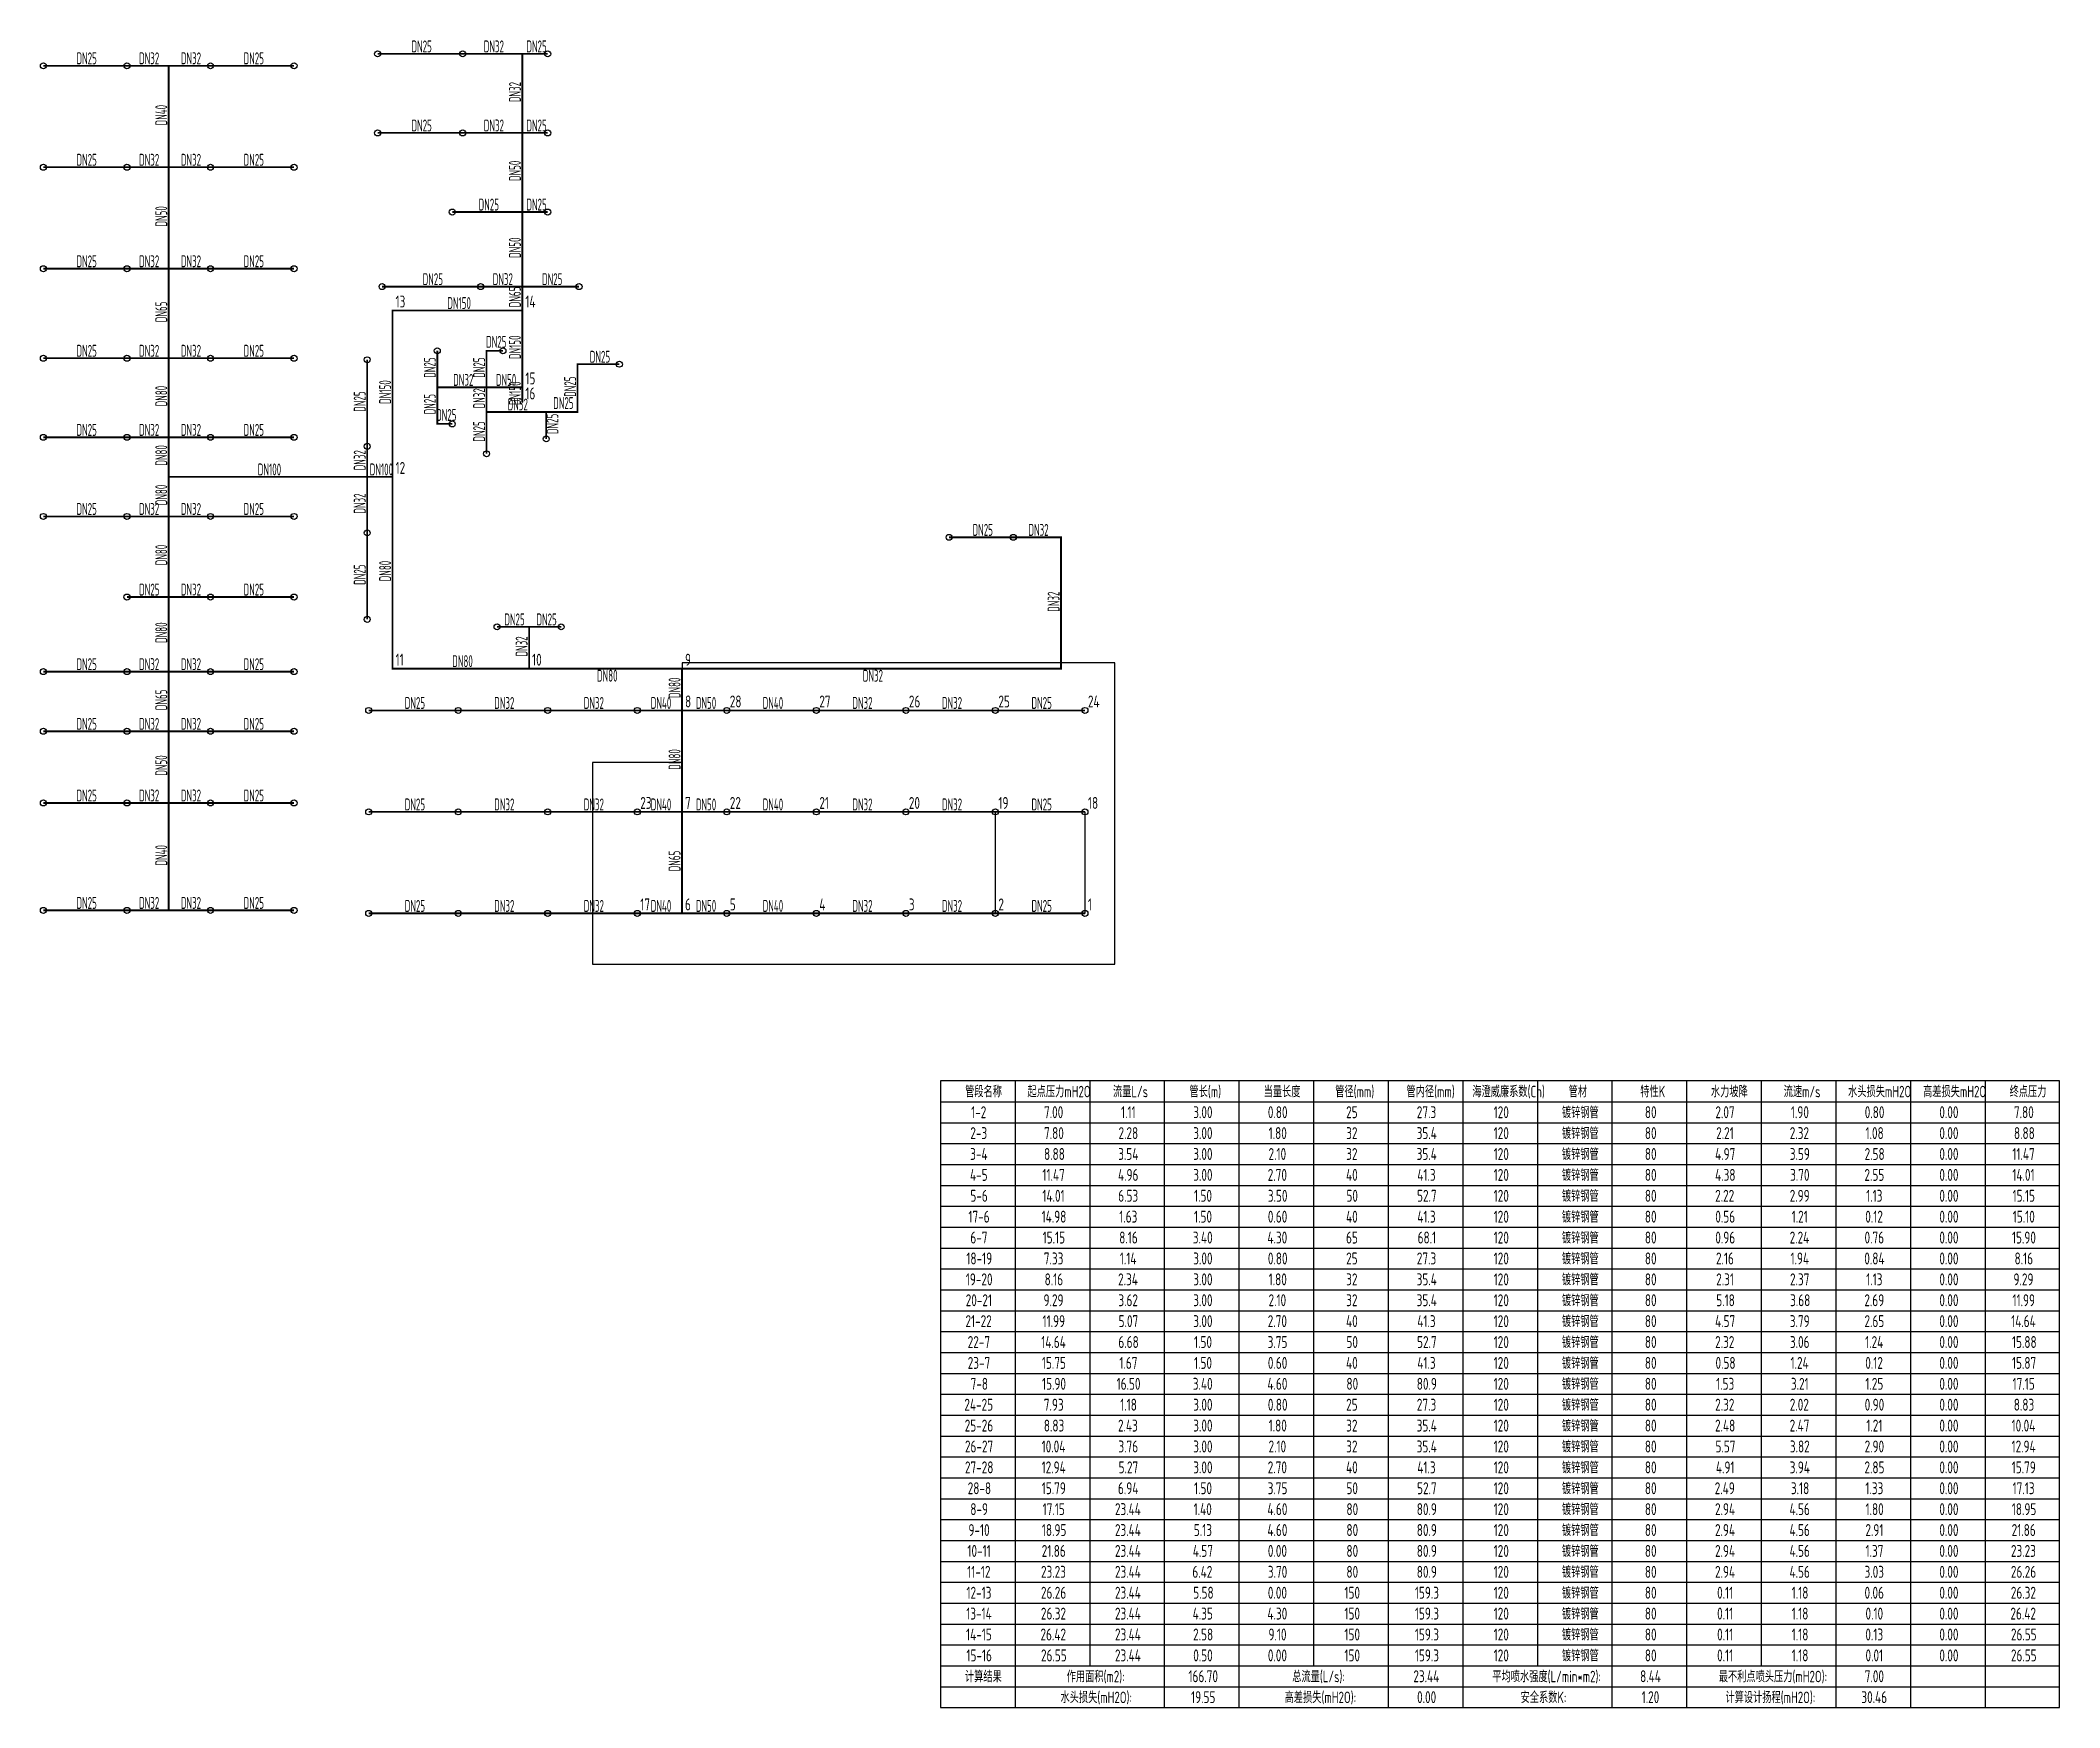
# Model space of a CAD drawing. Header units: millimetres. Extents: x 1622973 to 1895519, y 1781123 to 1975454.
# Drawn here: x 1680150 to 1747809, y 1781123 to 1836987 of the extents above; entities that cross this region are included whole.
import ezdxf

# ---------------------------------------------------------------- set-up
doc = ezdxf.new("R2010")
doc.units = ezdxf.units.MM
doc.header["$LTSCALE"] = 1000
doc.layers.get('0').update_dxf_attribs({"linetype": 'CONTINUOUS'})
for name, color, linetype in [('CALC_TEXT', 7, 'CONTINUOUS'), ('EQUIP_喷头', 7, 'CONTINUOUS'), ('PIPE-喷淋', 6, 'CONTINUOUS'), ('S-J_配件', 31, 'CONTINUOUS'), ('TEXT_喷淋', 7, 'CONTINUOUS'), ('TWT_TAB', 7, 'CONTINUOUS')]:
    doc.layers.add(name, color=color, linetype=linetype)
doc.layers.add('DIM_MODI', color=6, linetype='CONTINUOUS', plot=False)
doc.styles.add('_TWT_DIM', font='GBENOR', dxfattribs={"width": 0.8, "height": 4, "bigfont": 'GBCBIG'})
doc.styles.add('_TWT_PIPEDN', font='GBENOR', dxfattribs={"width": 0.8, "height": 4, "bigfont": 'GBCBIG'})
doc.styles.add('_TWT_SHEET', font='GBENOR', dxfattribs={"width": 0.8, "height": 4, "bigfont": 'GBCBIG'})

msp = doc.modelspace()

# ---------------------------------------------------------------- texts
at = {"layer": 'CALC_TEXT', "style": '_TWT_DIM', "width": 0.8}
for s, p in [('13', (1692050, 1828036, 3200)), ('13', (1692050, 1828036, 3200)), ('14', (1696400, 1828036, 3200)), ('14', (1696400, 1828036, 3200)), ('15', (1696400, 1825461, 3200)), ('15', (1696400, 1825461, 3200)), ('16', (1696400, 1824957, 3200)), ('16', (1696400, 1824957, 3200)), ('12', (1692050, 1822461, 3200)), ('12', (1692050, 1822461, 3200)), ('11', (1692050, 1816036, 3200)), ('11', (1692050, 1816036, 3200)), ('10', (1696625, 1816036, 3200)), ('10', (1696625, 1816036, 3200)), ('9', (1701750, 1816036, 3200)), ('9', (1701750, 1816036, 3200)), ('8', (1701750, 1814636, 3200)), ('8', (1701750, 1814636, 3200)), ('28', (1703250, 1814636, 3200)), ('28', (1703250, 1814636, 3200)), ('27', (1706250, 1814636, 3200)), ('27', (1706250, 1814636, 3200)), ('26', (1709250, 1814636, 3200)), ('26', (1709250, 1814636, 3200)), ('25', (1712250, 1814636, 3200)), ('25', (1712250, 1814636, 3200)), ('24', (1715250, 1814636, 3200)), ('24', (1715250, 1814636, 3200)), ('23', (1700250, 1811236, 3200)), ('23', (1700250, 1811236, 3200)), ('7', (1701750, 1811236, 3200)), ('7', (1701750, 1811236, 3200)), ('22', (1703250, 1811236, 3200)), ('22', (1703250, 1811236, 3200)), ('21', (1706250, 1811236, 3200)), ('21', (1706250, 1811236, 3200)), ('20', (1709250, 1811236, 3200)), ('20', (1709250, 1811236, 3200)), ('19', (1712250, 1811236, 3200)), ('19', (1712250, 1811236, 3200)), ('18', (1715250, 1811236, 3200)), ('18', (1715250, 1811236, 3200)), ('17', (1700250, 1807836, 3200)), ('17', (1700250, 1807836, 3200)), ('6', (1701750, 1807836, 3200)), ('6', (1701750, 1807836, 3200)), ('5', (1703250, 1807836, 3200)), ('5', (1703250, 1807836, 3200)), ('4', (1706250, 1807836, 3200)), ('4', (1706250, 1807836, 3200)), ('3', (1709250, 1807836, 3200)), ('3', (1709250, 1807836, 3200)), ('2', (1712250, 1807836, 3200)), ('2', (1712250, 1807836, 3200)), ('1', (1715250, 1807836, 3200)), ('1', (1715250, 1807836, 3200))]:
    msp.add_text(s, height=400, dxfattribs=at).set_placement(p)
at = {"layer": 'TEXT_喷淋', "style": '_TWT_PIPEDN', "width": 0.64}
for s, p in [('DN25', (1692583, 1836586)), ('DN32', (1695006, 1836586)), ('DN25', (1696433, 1836586)), ('DN25', (1681358, 1836186)), ('DN32', (1683456, 1836186)), ('DN32', (1684856, 1836186)), ('DN25', (1686958, 1836186)), ('DN25', (1692583, 1833936)), ('DN32', (1695006, 1833936)), ('DN25', (1696433, 1833936)), ('DN25', (1681358, 1832786)), ('DN32', (1683456, 1832786)), ('DN32', (1684856, 1832786)), ('DN25', (1686958, 1832786)), ('DN25', (1694833, 1831286)), ('DN25', (1696433, 1831286)), ('DN25', (1681358, 1829386)), ('DN32', (1683456, 1829386)), ('DN32', (1684856, 1829386)), ('DN25', (1686958, 1829386)), ('DN150', (1693784, 1827986)), ('DN25', (1695083, 1826686)), ('DN25', (1681358, 1826386)), ('DN32', (1683456, 1826386)), ('DN32', (1684856, 1826386)), ('DN25', (1686958, 1826386)), ('DN25', (1698558, 1826186)), ('DN32', (1693981, 1825411)), ('DN50', (1695412, 1825411)), ('DN32', (1695806, 1824586)), ('DN25', (1697333, 1824636)), ('DN25', (1681358, 1823736)), ('DN32', (1683456, 1823736)), ('DN32', (1684856, 1823736)), ('DN25', (1686958, 1823736)), ('DN25', (1693408, 1824236)), ('DN100', (1687434, 1822411)), ('DN100', (1691184, 1822411)), ('DN25', (1681358, 1821086)), ('DN32', (1683456, 1821086)), ('DN32', (1684856, 1821086)), ('DN25', (1686958, 1821086)), ('DN25', (1711383, 1820386)), ('DN32', (1713256, 1820386)), ('DN25', (1683458, 1818386)), ('DN32', (1684856, 1818386)), ('DN25', (1686958, 1818386)), ('DN25', (1695695, 1817386)), ('DN25', (1696770, 1817386)), ('DN25', (1681358, 1815886)), ('DN32', (1683456, 1815886)), ('DN32', (1684856, 1815886)), ('DN25', (1686958, 1815886)), ('DN80', (1693949, 1815986)), ('DN80', (1698799, 1815500)), ('DN32', (1707706, 1815500)), ('DN25', (1692358, 1814586)), ('DN32', (1695356, 1814586)), ('DN32', (1698356, 1814586)), ('DN40', (1700601, 1814586)), ('DN50', (1702112, 1814586)), ('DN40', (1704351, 1814586)), ('DN32', (1707356, 1814586)), ('DN32', (1710356, 1814586)), ('DN25', (1713358, 1814586)), ('DN25', (1681358, 1813886)), ('DN32', (1683456, 1813886)), ('DN32', (1684856, 1813886)), ('DN25', (1686958, 1813886)), ('DN25', (1681358, 1811486)), ('DN32', (1683456, 1811486)), ('DN32', (1684856, 1811486)), ('DN25', (1686958, 1811486)), ('DN25', (1692358, 1811186)), ('DN32', (1695356, 1811186)), ('DN32', (1698356, 1811186)), ('DN40', (1700601, 1811186)), ('DN50', (1702112, 1811186)), ('DN40', (1704351, 1811186)), ('DN32', (1707356, 1811186)), ('DN32', (1710356, 1811186)), ('DN25', (1713358, 1811186)), ('DN25', (1681358, 1807886)), ('DN32', (1683456, 1807886)), ('DN32', (1684856, 1807886)), ('DN25', (1686958, 1807886)), ('DN25', (1692358, 1807786)), ('DN32', (1695356, 1807786)), ('DN32', (1698356, 1807786)), ('DN40', (1700601, 1807786)), ('DN50', (1702112, 1807786)), ('DN40', (1704351, 1807786)), ('DN32', (1707356, 1807786)), ('DN32', (1710356, 1807786)), ('DN25', (1713358, 1807786))]:
    msp.add_text(s, height=400, dxfattribs=at).set_placement(p)
for s, rotation, p in [('DN32', 90, (1696250, 1834916)), ('DN40', 90, (1684400, 1834137)), ('DN50', 90, (1696250, 1832273)), ('DN50', 90, (1684400, 1830748)), ('DN50', 90, (1696250, 1829698)), ('DN25', 0.00001, (1692958, 1828786)), ('DN32', 0.00001, (1695306, 1828786)), ('DN25', 0.00001, (1696958, 1828786)), ('DN65', 90, (1684400, 1827543)), ('DN65', 90, (1696250, 1828043)), ('DN150', 90, (1696250, 1826307)), ('DN25', 90, (1693400, 1825681)), ('DN25', 90, (1695050, 1825681)), ('DN150', 90, (1691900, 1824807)), ('DN150', 90, (1696250, 1824768)), ('DN25', 90, (1698100, 1825043)), ('DN80', 90, (1684400, 1824723)), ('DN25', 90, (1691050, 1824543)), ('DN25', 90, (1693400, 1824456)), ('DN32', 90, (1695050, 1824654)), ('DN25', 90, (1695050, 1823543)), ('DN25', 90, (1697507, 1823793)), ('DN80', 90, (1684400, 1822735)), ('DN32', 90, (1691050, 1822579)), ('DN80', 90, (1684400, 1821410)), ('DN32', 90, (1691050, 1821129)), ('DN80', 90, (1684400, 1819398)), ('DN25', 90, (1691050, 1818743)), ('DN80', 90, (1691900, 1818860)), ('DN32', 90, (1714300, 1817841)), ('DN80', 90, (1684400, 1816798)), ('DN32', 90, (1696475, 1816341)), ('DN80', 90, (1701600, 1814948)), ('DN65', 90, (1684400, 1814543)), ('DN50', 90, (1684400, 1812348)), ('DN80', 90, (1701600, 1812548)), ('DN40', 90, (1684400, 1809337)), ('DN65', 90, (1701600, 1809143))]:
    msp.add_text(s, height=400, rotation=rotation, dxfattribs=at).set_placement(p)
at = {"layer": 'TWT_TAB', "style": '_TWT_SHEET', "width": 0.8}
for s, height, p in [('管段名称', 385.8, (1711137, 1801573)), ('起点压力mH2O', 385.8, (1713224, 1801573)), ('流量L/s', 385.8, (1716089, 1801573)), ('管长(m)', 385.8, (1718652, 1801573)), ('当量长度', 385.8, (1721137, 1801573)), ('管径(mm)', 385.8, (1723536, 1801573)), ('管内径(mm)', 385.8, (1725924, 1801573)), ('海澄威廉系数(Ch)', 385.8, (1728130, 1801573)), ('管材', 385.8, (1731360, 1801573)), ('特性K', 385.8, (1733758, 1801573)), ('水力坡降', 385.8, (1736125, 1801573)), ('流速m/s', 385.8, (1738563, 1801573)), ('水头损失mH2O', 385.8, (1740722, 1801573)), ('高差损失mH2O', 385.8, (1743233, 1801573)), ('终点压力', 385.8, (1746132, 1801573)), ('1-2', 400, (1711337, 1800873)), ('7.00', 400, (1713779, 1800873)), ('1.11', 400, (1716359, 1800873)), ('3.00', 400, (1718779, 1800873)), ('0.80', 400, (1721279, 1800873)), ('25', 400, (1723903, 1800873)), ('27.3', 400, (1726270, 1800873)), ('120', 400, (1728845, 1800873)), ('镀锌钢管', 385.8, (1731132, 1800873)), ('80', 400, (1733912, 1800873)), ('2.07', 400, (1736275, 1800873)), ('1.90', 400, (1738805, 1800873)), ('0.80', 400, (1741279, 1800873)), ('0.00', 400, (1743779, 1800873)), ('7.80', 400, (1746279, 1800873)), ('2-3', 400, (1711310, 1800173)), ('7.80', 400, (1713779, 1800173)), ('2.28', 400, (1716275, 1800173)), ('3.00', 400, (1718779, 1800173)), ('1.80', 400, (1721305, 1800173)), ('32', 400, (1723904, 1800173)), ('35.4', 400, (1726265, 1800173)), ('120', 400, (1728845, 1800173)), ('镀锌钢管', 385.8, (1731132, 1800173)), ('80', 400, (1733912, 1800173)), ('2.21', 400, (1736302, 1800173)), ('2.32', 400, (1738767, 1800173)), ('1.08', 400, (1741305, 1800173)), ('0.00', 400, (1743779, 1800173)), ('8.88', 400, (1746279, 1800173)), ('3-4', 400, (1711305, 1799473)), ('8.88', 400, (1713779, 1799473)), ('3.54', 400, (1716265, 1799473)), ('3.00', 400, (1718779, 1799473)), ('2.10', 400, (1721302, 1799473)), ('32', 400, (1723904, 1799473)), ('35.4', 400, (1726265, 1799473)), ('120', 400, (1728845, 1799473)), ('镀锌钢管', 385.8, (1731132, 1799473)), ('80', 400, (1733912, 1799473)), ('4.97', 400, (1736265, 1799473)), ('3.59', 400, (1738769, 1799473)), ('2.58', 400, (1741275, 1799473)), ('0.00', 400, (1743779, 1799473)), ('11.47', 400, (1746225, 1799473)), ('4-5', 400, (1711300, 1798773)), ('11.47', 400, (1713725, 1798773)), ('4.96', 400, (1716258, 1798773)), ('3.00', 400, (1718779, 1798773)), ('2.70', 400, (1721275, 1798773)), ('40', 400, (1723899, 1798773)), ('41.3', 400, (1726287, 1798773)), ('120', 400, (1728845, 1798773)), ('镀锌钢管', 385.8, (1731132, 1798773)), ('80', 400, (1733912, 1798773)), ('4.38', 400, (1736265, 1798773)), ('3.70', 400, (1738779, 1798773)), ('2.55', 400, (1741270, 1798773)), ('0.00', 400, (1743779, 1798773)), ('14.01', 400, (1746225, 1798773)), ('5-6', 400, (1711312, 1798073)), ('14.01', 400, (1713725, 1798073)), ('6.53', 400, (1716265, 1798073)), ('1.50', 400, (1718805, 1798073)), ('3.50', 400, (1721279, 1798073)), ('50', 400, (1723912, 1798073)), ('52.7', 400, (1726279, 1798073)), ('120', 400, (1728845, 1798073)), ('镀锌钢管', 385.8, (1731132, 1798073)), ('80', 400, (1733912, 1798073)), ('2.22', 400, (1736267, 1798073)), ('2.99', 400, (1738765, 1798073)), ('1.13', 400, (1741327, 1798073)), ('0.00', 400, (1743779, 1798073)), ('15.15', 400, (1746233, 1798073)), ('17-6', 400, (1711246, 1797373)), ('14.98', 400, (1713698, 1797373)), ('1.63', 400, (1716300, 1797373)), ('1.50', 400, (1718805, 1797373)), ('0.60', 400, (1721279, 1797373)), ('40', 400, (1723899, 1797373)), ('41.3', 400, (1726287, 1797373)), ('120', 400, (1728845, 1797373)), ('镀锌钢管', 385.8, (1731132, 1797373)), ('80', 400, (1733912, 1797373)), ('0.56', 400, (1736272, 1797373)), ('1.21', 400, (1738832, 1797373)), ('0.12', 400, (1741297, 1797373)), ('0.00', 400, (1743779, 1797373)), ('15.10', 400, (1746239, 1797373)), ('6-7', 400, (1711311, 1796673)), ('15.15', 400, (1713733, 1796673)), ('8.16', 400, (1716299, 1796673)), ('3.40', 400, (1718765, 1796673)), ('4.30', 400, (1721265, 1796673)), ('65', 400, (1723899, 1796673)), ('68.1', 400, (1726298, 1796673)), ('120', 400, (1728845, 1796673)), ('镀锌钢管', 385.8, (1731132, 1796673)), ('80', 400, (1733912, 1796673)), ('0.96', 400, (1736272, 1796673)), ('2.24', 400, (1738762, 1796673)), ('0.76', 400, (1741272, 1796673)), ('0.00', 400, (1743779, 1796673)), ('15.90', 400, (1746212, 1796673)), ('18-19', 400, (1711176, 1795973)), ('7.33', 400, (1713773, 1795973)), ('1.14', 400, (1716319, 1795973)), ('3.00', 400, (1718779, 1795973)), ('0.80', 400, (1721279, 1795973)), ('25', 400, (1723903, 1795973)), ('27.3', 400, (1726270, 1795973)), ('120', 400, (1728845, 1795973)), ('镀锌钢管', 385.8, (1731132, 1795973)), ('80', 400, (1733912, 1795973)), ('2.16', 400, (1736295, 1795973)), ('1.94', 400, (1738792, 1795973)), ('0.84', 400, (1741265, 1795973)), ('0.00', 400, (1743779, 1795973)), ('8.16', 400, (1746299, 1795973)), ('19-20', 400, (1711158, 1795273)), ('8.16', 400, (1713799, 1795273)), ('2.34', 400, (1716262, 1795273)), ('3.00', 400, (1718779, 1795273)), ('1.80', 400, (1721305, 1795273)), ('32', 400, (1723904, 1795273)), ('35.4', 400, (1726265, 1795273)), ('120', 400, (1728845, 1795273)), ('镀锌钢管', 385.8, (1731132, 1795273)), ('80', 400, (1733912, 1795273)), ('2.31', 400, (1736302, 1795273)), ('2.37', 400, (1738775, 1795273)), ('1.13', 400, (1741327, 1795273)), ('0.00', 400, (1743779, 1795273)), ('9.29', 400, (1746264, 1795273)), ('镀锌钢管', 385.8, (1731132, 1794573)), ('20-21', 400, (1711155, 1794573)), ('9.29', 400, (1713764, 1794573)), ('3.62', 400, (1716271, 1794573)), ('3.00', 400, (1718779, 1794573)), ('2.10', 400, (1721302, 1794573)), ('32', 400, (1723904, 1794573)), ('35.4', 400, (1726265, 1794573)), ('120', 400, (1728845, 1794573)), ('80', 400, (1733912, 1794573)), ('5.18', 400, (1736305, 1794573)), ('3.68', 400, (1738779, 1794573)), ('2.69', 400, (1741266, 1794573)), ('0.00', 400, (1743779, 1794573)), ('11.99', 400, (1746229, 1794573)), ('21-22', 400, (1711147, 1793873)), ('11.99', 400, (1713729, 1793873)), ('5.07', 400, (1716279, 1793873)), ('3.00', 400, (1718779, 1793873)), ('2.70', 400, (1721275, 1793873)), ('40', 400, (1723899, 1793873)), ('41.3', 400, (1726287, 1793873)), ('120', 400, (1728845, 1793873)), ('镀锌钢管', 385.8, (1731132, 1793873)), ('80', 400, (1733912, 1793873)), ('4.57', 400, (1736265, 1793873)), ('3.79', 400, (1738769, 1793873)), ('2.65', 400, (1741270, 1793873)), ('0.00', 400, (1743779, 1793873)), ('14.64', 400, (1746185, 1793873)), ('22-7', 400, (1711222, 1793173)), ('14.64', 400, (1713685, 1793173)), ('6.68', 400, (1716271, 1793173)), ('1.50', 400, (1718805, 1793173)), ('3.75', 400, (1721273, 1793173)), ('50', 400, (1723912, 1793173)), ('52.7', 400, (1726279, 1793173)), ('120', 400, (1728845, 1793173)), ('镀锌钢管', 385.8, (1731132, 1793173)), ('80', 400, (1733912, 1793173)), ('2.32', 400, (1736267, 1793173)), ('3.06', 400, (1738772, 1793173)), ('1.24', 400, (1741292, 1793173)), ('0.00', 400, (1743779, 1793173)), ('15.88', 400, (1746212, 1793173)), ('23-7', 400, (1711222, 1792473)), ('15.75', 400, (1713707, 1792473)), ('1.67', 400, (1716305, 1792473)), ('1.50', 400, (1718805, 1792473)), ('0.60', 400, (1721279, 1792473)), ('40', 400, (1723899, 1792473)), ('41.3', 400, (1726287, 1792473)), ('120', 400, (1728845, 1792473)), ('镀锌钢管', 385.8, (1731132, 1792473)), ('80', 400, (1733912, 1792473)), ('0.58', 400, (1736279, 1792473)), ('1.24', 400, (1738792, 1792473)), ('0.12', 400, (1741297, 1792473)), ('0.00', 400, (1743779, 1792473)), ('15.87', 400, (1746212, 1792473)), ('7-8', 400, (1711319, 1791773)), ('15.90', 400, (1713712, 1791773)), ('16.50', 400, (1716212, 1791773)), ('3.40', 400, (1718765, 1791773)), ('4.60', 400, (1721265, 1791773)), ('80', 400, (1723912, 1791773)), ('80.9', 400, (1726269, 1791773)), ('120', 400, (1728845, 1791773)), ('镀锌钢管', 385.8, (1731132, 1791773)), ('80', 400, (1733912, 1791773)), ('1.53', 400, (1736300, 1791773)), ('3.21', 400, (1738805, 1791773)), ('1.25', 400, (1741300, 1791773)), ('0.00', 400, (1743779, 1791773)), ('17.15', 400, (1746233, 1791773)), ('24-25', 400, (1711110, 1791073)), ('7.93', 400, (1713773, 1791073)), ('1.18', 400, (1716332, 1791073)), ('3.00', 400, (1718779, 1791073)), ('0.80', 400, (1721279, 1791073)), ('25', 400, (1723903, 1791073)), ('27.3', 400, (1726270, 1791073)), ('120', 400, (1728845, 1791073)), ('镀锌钢管', 385.8, (1731132, 1791073)), ('80', 400, (1733912, 1791073)), ('2.32', 400, (1736267, 1791073)), ('2.02', 400, (1738767, 1791073)), ('0.90', 400, (1741278, 1791073)), ('0.00', 400, (1743779, 1791073)), ('8.83', 400, (1746273, 1791073)), ('25-26', 400, (1711122, 1790373)), ('8.83', 400, (1713773, 1790373)), ('2.43', 400, (1716257, 1790373)), ('3.00', 400, (1718779, 1790373)), ('1.80', 400, (1721305, 1790373)), ('32', 400, (1723904, 1790373)), ('35.4', 400, (1726265, 1790373)), ('120', 400, (1728845, 1790373)), ('镀锌钢管', 385.8, (1731132, 1790373)), ('80', 400, (1733912, 1790373)), ('2.48', 400, (1736262, 1790373)), ('2.47', 400, (1738762, 1790373)), ('1.21', 400, (1741332, 1790373)), ('0.00', 400, (1743779, 1790373)), ('10.04', 400, (1746199, 1790373)), ('26-27', 400, (1711129, 1789673)), ('10.04', 400, (1713699, 1789673)), ('3.76', 400, (1716272, 1789673)), ('3.00', 400, (1718779, 1789673)), ('2.10', 400, (1721302, 1789673)), ('32', 400, (1723904, 1789673)), ('35.4', 400, (1726265, 1789673)), ('120', 400, (1728845, 1789673)), ('镀锌钢管', 385.8, (1731132, 1789673)), ('80', 400, (1733912, 1789673)), ('5.57', 400, (1736279, 1789673)), ('3.82', 400, (1738771, 1789673)), ('2.90', 400, (1741275, 1789673)), ('0.00', 400, (1743779, 1789673)), ('12.94', 400, (1746198, 1789673)), ('27-28', 400, (1711129, 1788973)), ('12.94', 400, (1713698, 1788973)), ('5.27', 400, (1716279, 1788973)), ('3.00', 400, (1718779, 1788973)), ('2.70', 400, (1721275, 1788973)), ('40', 400, (1723899, 1788973)), ('41.3', 400, (1726287, 1788973)), ('120', 400, (1728845, 1788973)), ('镀锌钢管', 385.8, (1731132, 1788973)), ('80', 400, (1733912, 1788973)), ('4.91', 400, (1736292, 1788973)), ('3.94', 400, (1738765, 1788973)), ('2.85', 400, (1741270, 1788973)), ('0.00', 400, (1743779, 1788973)), ('15.79', 400, (1746203, 1788973)), ('28-8', 400, (1711222, 1788273)), ('15.79', 400, (1713703, 1788273)), ('6.94', 400, (1716257, 1788273)), ('1.50', 400, (1718805, 1788273)), ('3.75', 400, (1721273, 1788273)), ('50', 400, (1723912, 1788273)), ('52.7', 400, (1726279, 1788273)), ('120', 400, (1728845, 1788273)), ('镀锌钢管', 385.8, (1731132, 1788273)), ('80', 400, (1733912, 1788273)), ('2.49', 400, (1736253, 1788273)), ('3.18', 400, (1738805, 1788273)), ('1.33', 400, (1741300, 1788273)), ('0.00', 400, (1743779, 1788273)), ('17.13', 400, (1746233, 1788273)), ('8-9', 400, (1711309, 1787573)), ('17.15', 400, (1713733, 1787573)), ('23.44', 400, (1716155, 1787573)), ('1.40', 400, (1718792, 1787573)), ('4.60', 400, (1721265, 1787573)), ('80', 400, (1723912, 1787573)), ('80.9', 400, (1726269, 1787573)), ('120', 400, (1728845, 1787573)), ('镀锌钢管', 385.8, (1731132, 1787573)), ('80', 400, (1733912, 1787573)), ('2.94', 400, (1736262, 1787573)), ('4.56', 400, (1738759, 1787573)), ('1.80', 400, (1741305, 1787573)), ('0.00', 400, (1743779, 1787573)), ('18.95', 400, (1746206, 1787573)), ('9-10', 400, (1711247, 1786873)), ('18.95', 400, (1713706, 1786873)), ('23.44', 400, (1716155, 1786873)), ('5.13', 400, (1718800, 1786873)), ('4.60', 400, (1721265, 1786873)), ('80', 400, (1723912, 1786873)), ('80.9', 400, (1726269, 1786873)), ('120', 400, (1728845, 1786873)), ('镀锌钢管', 385.8, (1731132, 1786873)), ('80', 400, (1733912, 1786873)), ('2.94', 400, (1736262, 1786873)), ('4.56', 400, (1738759, 1786873)), ('2.91', 400, (1741302, 1786873)), ('0.00', 400, (1743779, 1786873)), ('21.86', 400, (1746202, 1786873)), ('10-11', 400, (1711212, 1786173)), ('21.86', 400, (1713702, 1786173)), ('23.44', 400, (1716155, 1786173)), ('4.57', 400, (1718765, 1786173)), ('0.00', 400, (1721279, 1786173)), ('80', 400, (1723912, 1786173)), ('80.9', 400, (1726269, 1786173)), ('120', 400, (1728845, 1786173)), ('镀锌钢管', 385.8, (1731132, 1786173)), ('80', 400, (1733912, 1786173)), ('2.94', 400, (1736262, 1786173)), ('4.56', 400, (1738759, 1786173)), ('1.37', 400, (1741305, 1786173)), ('0.00', 400, (1743779, 1786173)), ('23.23', 400, (1746177, 1786173)), ('11-12', 400, (1711204, 1785473)), ('23.23', 400, (1713677, 1785473)), ('23.44', 400, (1716155, 1785473)), ('6.42', 400, (1718750, 1785473)), ('3.70', 400, (1721279, 1785473)), ('80', 400, (1723912, 1785473)), ('80.9', 400, (1726269, 1785473)), ('120', 400, (1728845, 1785473)), ('镀锌钢管', 385.8, (1731132, 1785473)), ('80', 400, (1733912, 1785473)), ('2.94', 400, (1736262, 1785473)), ('4.56', 400, (1738759, 1785473)), ('3.03', 400, (1741273, 1785473)), ('0.00', 400, (1743779, 1785473)), ('26.26', 400, (1746175, 1785473)), ('12-13', 400, (1711180, 1784773)), ('26.26', 400, (1713675, 1784773)), ('23.44', 400, (1716155, 1784773)), ('5.58', 400, (1718779, 1784773)), ('0.00', 400, (1721279, 1784773)), ('150', 400, (1723845, 1784773)), ('159.3', 400, (1726206, 1784773)), ('120', 400, (1728845, 1784773)), ('镀锌钢管', 385.8, (1731132, 1784773)), ('80', 400, (1733912, 1784773)), ('0.11', 400, (1736332, 1784773)), ('1.18', 400, (1738832, 1784773)), ('0.06', 400, (1741272, 1784773)), ('0.00', 400, (1743779, 1784773)), ('26.32', 400, (1746174, 1784773)), ('13-14', 400, (1711172, 1784073)), ('26.32', 400, (1713674, 1784073)), ('23.44', 400, (1716155, 1784073)), ('4.35', 400, (1718760, 1784073)), ('4.30', 400, (1721265, 1784073)), ('150', 400, (1723845, 1784073)), ('159.3', 400, (1726206, 1784073)), ('120', 400, (1728845, 1784073)), ('镀锌钢管', 385.8, (1731132, 1784073)), ('80', 400, (1733912, 1784073)), ('0.11', 400, (1736332, 1784073)), ('1.18', 400, (1738832, 1784073)), ('0.10', 400, (1741305, 1784073)), ('0.00', 400, (1743779, 1784073)), ('26.42', 400, (1746161, 1784073)), ('14-15', 400, (1711167, 1783373)), ('26.42', 400, (1713661, 1783373)), ('23.44', 400, (1716155, 1783373)), ('2.58', 400, (1718775, 1783373)), ('9.10', 400, (1721300, 1783373)), ('150', 400, (1723845, 1783373)), ('159.3', 400, (1726206, 1783373)), ('120', 400, (1728845, 1783373)), ('镀锌钢管', 385.8, (1731132, 1783373)), ('80', 400, (1733912, 1783373)), ('0.11', 400, (1736332, 1783373)), ('1.18', 400, (1738832, 1783373)), ('0.13', 400, (1741300, 1783373)), ('0.00', 400, (1743779, 1783373)), ('26.55', 400, (1746177, 1783373)), ('15-16', 400, (1711179, 1782673)), ('26.55', 400, (1713677, 1782673)), ('23.44', 400, (1716155, 1782673)), ('0.50', 400, (1718779, 1782673)), ('0.00', 400, (1721279, 1782673)), ('150', 400, (1723845, 1782673)), ('159.3', 400, (1726206, 1782673)), ('120', 400, (1728845, 1782673)), ('镀锌钢管', 385.8, (1731132, 1782673)), ('80', 400, (1733912, 1782673)), ('0.11', 400, (1736332, 1782673)), ('1.18', 400, (1738832, 1782673)), ('0.01', 400, (1741305, 1782673)), ('0.00', 400, (1743779, 1782673)), ('26.55', 400, (1746177, 1782673)), ('计算结果', 385.8, (1711128, 1781973)), ('作用面积(m2):', 385.8, (1714540, 1781973)), ('166.70', 400, (1718619, 1781973)), ('总流量(L/s):', 385.8, (1722096, 1781973)), ('23.44', 400, (1726155, 1781973)), ('平均喷水强度(L/min*m2):', 385.82, (1728801, 1781973)), ('8.44', 400, (1733752, 1781973)), ('最不利点喷头压力(mH2O):', 385.82, (1736387, 1781973)), ('7.00', 400, (1741279, 1781973)), ('水头损失(mH2O):', 385.82, (1714331, 1781273)), ('19.55', 400, (1718706, 1781273)), ('高差损失(mH2O):', 385.82, (1721841, 1781273)), ('0.00', 400, (1726279, 1781273)), ('安全系数K:', 385.8, (1729747, 1781273)), ('1.20', 400, (1733805, 1781273)), ('计算设计扬程(mH2O):', 385.82, (1736611, 1781273)), ('30.46', 400, (1741166, 1781273))]:
    msp.add_text(s, height=height, dxfattribs=at).set_placement(p)

# ---------------------------------------------------------------- blocks, each defined once
blk = doc.blocks.new('$TwtSys$00000125')
blk.add_circle((0, 0, 0), 1)

# ---------------------------------------------------------------- hatches: boundary and pattern name
at = {"layer": 'PIPE-喷淋'}
for points in [[(1691950, 1827936), (1691950, 1827966), (1691920, 1827966)], [(1691950, 1827936), (1691920, 1827936), (1691920, 1827966)], [(1695100, 1826586), (1695100, 1826616), (1695070, 1826616)], [(1695100, 1826586), (1695070, 1826586), (1695070, 1826616)], [(1698150, 1826136), (1698150, 1826166), (1698120, 1826166)], [(1698150, 1826136), (1698120, 1826136), (1698120, 1826166)], [(1693450, 1824136), (1693450, 1824106), (1693420, 1824106)], [(1693450, 1824136), (1693420, 1824136), (1693420, 1824106)], [(1698150, 1824536), (1698180, 1824536), (1698180, 1824506)], [(1698150, 1824536), (1698150, 1824506), (1698180, 1824506)], [(1714350, 1820336), (1714350, 1820366), (1714380, 1820366)], [(1714350, 1820336), (1714380, 1820336), (1714380, 1820366)], [(1691950, 1815936), (1691920, 1815936), (1691920, 1815906)], [(1691950, 1815936), (1691950, 1815906), (1691920, 1815906)], [(1714350, 1815936), (1714350, 1815906), (1714380, 1815906)], [(1714350, 1815936), (1714380, 1815936), (1714380, 1815906)]]:
    msp.add_hatch(color=256, dxfattribs=at).paths.add_polyline_path(points)

# ---------------------------------------------------------------- linework, layer by layer
at = {"layer": 'DIM_MODI'}
msp.add_lwpolyline([(1698650, 1812786), (1698650, 1806036), (1716150, 1806036), (1716150, 1816136), (1701650, 1816136), (1701650, 1812786)], close=True, dxfattribs=at)
at = {"layer": 'PIPE-喷淋', "const_width": 60}
for points in [[(1691450, 1836536), (1694300, 1836536)], [(1694300, 1836536), (1696300, 1836536)], [(1696300, 1836536), (1696300, 1833886)], [(1696300, 1836536), (1697150, 1836536)], [(1680250, 1836136), (1683050, 1836136)], [(1683050, 1836136), (1684450, 1836136)], [(1684450, 1836136), (1685850, 1836136)], [(1684450, 1832736), (1684450, 1836136)], [(1685850, 1836136), (1688650, 1836136)], [(1694300, 1833886), (1691450, 1833886)], [(1696300, 1833886), (1694300, 1833886)], [(1697150, 1833886), (1696300, 1833886)], [(1696300, 1833886), (1696300, 1831236)], [(1683050, 1832736), (1680250, 1832736)], [(1684450, 1832736), (1683050, 1832736)], [(1685850, 1832736), (1684450, 1832736)], [(1684450, 1829336), (1684450, 1832736)], [(1688650, 1832736), (1685850, 1832736)], [(1696300, 1831236), (1693950, 1831236)], [(1697150, 1831236), (1696300, 1831236)], [(1696300, 1831236), (1696300, 1828736)], [(1683050, 1829336), (1680250, 1829336)], [(1684450, 1829336), (1683050, 1829336)], [(1685850, 1829336), (1684450, 1829336)], [(1684450, 1826336), (1684450, 1829336)], [(1688650, 1829336), (1685850, 1829336)], [(1694900, 1828736), (1691600, 1828736)], [(1696300, 1828736), (1694900, 1828736)], [(1698200, 1828736), (1696300, 1828736)], [(1696300, 1828736), (1696300, 1827936)], [(1696300, 1827936), (1691950, 1827936)], [(1691950, 1822361), (1691950, 1827936)], [(1696300, 1827936), (1696300, 1825361)], [(1683050, 1826336), (1680250, 1826336)], [(1684450, 1826336), (1683050, 1826336)], [(1685850, 1826336), (1684450, 1826336)], [(1684450, 1823686), (1684450, 1826336)], [(1688650, 1826336), (1685850, 1826336)], [(1691100, 1823386), (1691100, 1826286)], [(1693450, 1826586), (1693450, 1825361)], [(1695100, 1826586), (1695650, 1826586)], [(1695100, 1825361), (1695100, 1826586)], [(1699550, 1826136), (1698150, 1826136)], [(1698150, 1826136), (1698150, 1824536)], [(1693450, 1825361), (1695100, 1825361)], [(1693450, 1825361), (1693450, 1824136)], [(1695100, 1825361), (1696300, 1825361)], [(1695100, 1824536), (1695100, 1825361)], [(1696300, 1825361), (1696300, 1824857)], [(1693950, 1824136), (1693450, 1824136)], [(1695100, 1824536), (1697100, 1824536)], [(1695100, 1823136), (1695100, 1824536)], [(1697100, 1824536), (1697100, 1823636)], [(1697100, 1824536), (1698150, 1824536)], [(1683050, 1823686), (1680250, 1823686)], [(1684450, 1823686), (1683050, 1823686)], [(1685850, 1823686), (1684450, 1823686)], [(1684450, 1822361), (1684450, 1823686)], [(1688650, 1823686), (1685850, 1823686)], [(1691100, 1822361), (1691100, 1823386)], [(1684450, 1821036), (1684450, 1822361)], [(1684450, 1822361), (1691100, 1822361)], [(1691100, 1820486), (1691100, 1822361)], [(1691100, 1822361), (1691950, 1822361)], [(1691950, 1815936), (1691950, 1822361)], [(1683050, 1821036), (1680250, 1821036)], [(1684450, 1821036), (1683050, 1821036)], [(1685850, 1821036), (1684450, 1821036)], [(1684450, 1818336), (1684450, 1821036)], [(1688650, 1821036), (1685850, 1821036)], [(1691100, 1817586), (1691100, 1820486)], [(1710600, 1820336), (1712750, 1820336)], [(1712750, 1820336), (1714350, 1820336)], [(1714350, 1820336), (1714350, 1815936)], [(1684450, 1818336), (1683050, 1818336)], [(1685850, 1818336), (1684450, 1818336)], [(1684450, 1815836), (1684450, 1818336)], [(1688650, 1818336), (1685850, 1818336)], [(1695450, 1817336), (1696525, 1817336)], [(1696525, 1817336), (1696525, 1815936)], [(1696525, 1817336), (1697600, 1817336)], [(1696525, 1815936), (1691950, 1815936)], [(1701650, 1815936), (1696525, 1815936)], [(1714350, 1815936), (1701650, 1815936)], [(1701650, 1814536), (1701650, 1815936)], [(1683050, 1815836), (1680250, 1815836)], [(1684450, 1815836), (1683050, 1815836)], [(1685850, 1815836), (1684450, 1815836)], [(1684450, 1813836), (1684450, 1815836)], [(1688650, 1815836), (1685850, 1815836)], [(1694150, 1814536), (1691150, 1814536)], [(1697150, 1814536), (1694150, 1814536)], [(1700150, 1814536), (1697150, 1814536)], [(1701650, 1814536), (1700150, 1814536)], [(1703150, 1814536), (1701650, 1814536)], [(1701650, 1811136), (1701650, 1814536)], [(1706150, 1814536), (1703150, 1814536)], [(1709150, 1814536), (1706150, 1814536)], [(1712150, 1814536), (1709150, 1814536)], [(1715150, 1814536), (1712150, 1814536)], [(1683050, 1813836), (1680250, 1813836)], [(1684450, 1813836), (1683050, 1813836)], [(1685850, 1813836), (1684450, 1813836)], [(1684450, 1811436), (1684450, 1813836)], [(1688650, 1813836), (1685850, 1813836)], [(1683050, 1811436), (1680250, 1811436)], [(1684450, 1811436), (1683050, 1811436)], [(1685850, 1811436), (1684450, 1811436)], [(1684450, 1807836), (1684450, 1811436)], [(1688650, 1811436), (1685850, 1811436)], [(1691150, 1811136), (1694150, 1811136)], [(1694150, 1811136), (1697150, 1811136)], [(1697150, 1811136), (1700150, 1811136)], [(1700150, 1811136), (1701650, 1811136)], [(1701650, 1807736), (1701650, 1811136)], [(1701650, 1811136), (1703150, 1811136)], [(1703150, 1811136), (1706150, 1811136)], [(1706150, 1811136), (1709150, 1811136)], [(1709150, 1811136), (1712150, 1811136)], [(1712150, 1811136), (1715150, 1811136)], [(1683050, 1807836), (1680250, 1807836)], [(1684450, 1807836), (1683050, 1807836)], [(1685850, 1807836), (1684450, 1807836)], [(1688650, 1807836), (1685850, 1807836)], [(1694150, 1807736), (1691150, 1807736)], [(1697150, 1807736), (1694150, 1807736)], [(1700150, 1807736), (1697150, 1807736)], [(1701650, 1807736), (1700150, 1807736)], [(1703150, 1807736), (1701650, 1807736)], [(1706150, 1807736), (1703150, 1807736)], [(1709150, 1807736), (1706150, 1807736)], [(1712150, 1807736), (1709150, 1807736)], [(1715150, 1807736), (1712150, 1807736)]]:
    msp.add_lwpolyline(points, dxfattribs=at)
at = {"layer": 'S-J_配件', "elevation": 0}
msp.add_lwpolyline([(1715150, 1807736), (1712150, 1807736), (1712150, 1811136), (1715150, 1811136)], close=True, dxfattribs=at)
at = {"layer": 'TWT_TAB'}
msp.add_lwpolyline([(1710309, 1781123), (1747809, 1781123), (1747809, 1802123), (1710309, 1802123)], close=True, dxfattribs=at)
for points in [[(1712809, 1802123), (1712809, 1781123)], [(1715309, 1802123), (1715309, 1782523)], [(1717809, 1802123), (1717809, 1781123)], [(1720309, 1802123), (1720309, 1781123)], [(1722809, 1802123), (1722809, 1782523)], [(1725309, 1802123), (1725309, 1781123)], [(1727809, 1802123), (1727809, 1781123)], [(1730309, 1802123), (1730309, 1782523)], [(1732809, 1802123), (1732809, 1781123)], [(1735309, 1802123), (1735309, 1781123)], [(1737809, 1802123), (1737809, 1782523)], [(1740309, 1802123), (1740309, 1781123)], [(1742809, 1802123), (1742809, 1781123)], [(1745309, 1802123), (1745309, 1781123)], [(1710309, 1801423), (1747809, 1801423)], [(1710309, 1800723), (1747809, 1800723)], [(1710309, 1800023), (1747809, 1800023)], [(1710309, 1799323), (1747809, 1799323)], [(1710309, 1798623), (1747809, 1798623)], [(1710309, 1797923), (1747809, 1797923)], [(1710309, 1797223), (1747809, 1797223)], [(1710309, 1796523), (1747809, 1796523)], [(1710309, 1795823), (1747809, 1795823)], [(1710309, 1795123), (1747809, 1795123)], [(1710309, 1794423), (1747809, 1794423)], [(1710309, 1793723), (1747809, 1793723)], [(1710309, 1793023), (1747809, 1793023)], [(1710309, 1792323), (1747809, 1792323)], [(1710309, 1791623), (1747809, 1791623)], [(1710309, 1790923), (1747809, 1790923)], [(1710309, 1790223), (1747809, 1790223)], [(1710309, 1789523), (1747809, 1789523)], [(1710309, 1788823), (1747809, 1788823)], [(1710309, 1788123), (1747809, 1788123)], [(1710309, 1787423), (1747809, 1787423)], [(1710309, 1786723), (1747809, 1786723)], [(1710309, 1786023), (1747809, 1786023)], [(1710309, 1785323), (1747809, 1785323)], [(1710309, 1784623), (1747809, 1784623)], [(1710309, 1783923), (1747809, 1783923)], [(1710309, 1783223), (1747809, 1783223)], [(1710309, 1782523), (1747809, 1782523)], [(1710309, 1781823), (1747809, 1781823)]]:
    msp.add_lwpolyline(points, dxfattribs=at)

# ---------------------------------------------------------------- block references
at = {"layer": 'EQUIP_喷头', "xscale": 100, "yscale": 100, "zscale": 100}
for p in [(1691450, 1836536), (1694300, 1836536), (1697150, 1836536), (1680250, 1836136), (1683050, 1836136), (1685850, 1836136), (1688650, 1836136), (1691450, 1833886), (1694300, 1833886), (1697150, 1833886), (1680250, 1832736), (1683050, 1832736), (1685850, 1832736), (1688650, 1832736), (1693950, 1831236), (1697150, 1831236), (1680250, 1829336), (1683050, 1829336), (1685850, 1829336), (1688650, 1829336), (1691600, 1828736), (1694900, 1828736), (1698200, 1828736), (1680250, 1826336), (1683050, 1826336), (1685850, 1826336), (1688650, 1826336), (1691100, 1826286), (1693450, 1826586), (1695650, 1826586), (1699550, 1826136), (1693950, 1824136), (1680250, 1823686), (1683050, 1823686), (1685850, 1823686), (1688650, 1823686), (1691100, 1823386), (1697100, 1823636), (1695100, 1823136), (1680250, 1821036), (1683050, 1821036), (1685850, 1821036), (1688650, 1821036), (1691100, 1820486), (1710600, 1820336), (1712750, 1820336), (1683050, 1818336), (1685850, 1818336), (1688650, 1818336), (1691100, 1817586), (1695450, 1817336), (1697600, 1817336), (1680250, 1815836), (1683050, 1815836), (1685850, 1815836), (1688650, 1815836), (1691150, 1814536), (1694150, 1814536), (1697150, 1814536), (1700150, 1814536), (1703150, 1814536), (1706150, 1814536), (1709150, 1814536), (1712150, 1814536), (1715150, 1814536), (1680250, 1813836), (1683050, 1813836), (1685850, 1813836), (1688650, 1813836), (1680250, 1811436), (1683050, 1811436), (1685850, 1811436), (1688650, 1811436), (1691150, 1811136), (1694150, 1811136), (1697150, 1811136), (1700150, 1811136), (1703150, 1811136), (1706150, 1811136), (1709150, 1811136), (1712150, 1811136), (1715150, 1811136), (1680250, 1807836), (1683050, 1807836), (1685850, 1807836), (1688650, 1807836), (1691150, 1807736), (1694150, 1807736), (1697150, 1807736), (1700150, 1807736), (1703150, 1807736), (1706150, 1807736), (1709150, 1807736), (1712150, 1807736), (1715150, 1807736)]:
    msp.add_blockref('$TwtSys$00000125', p, dxfattribs=at)

msp.set_redraw_order([(e.dxf.handle, doc.entitydb.next_handle()) for e in msp.query("TEXT MTEXT ATTDEF DIMENSION ARC_DIMENSION")])  # texts and dimensions are drawn at this point

doc.saveas('drawing.dxf')
